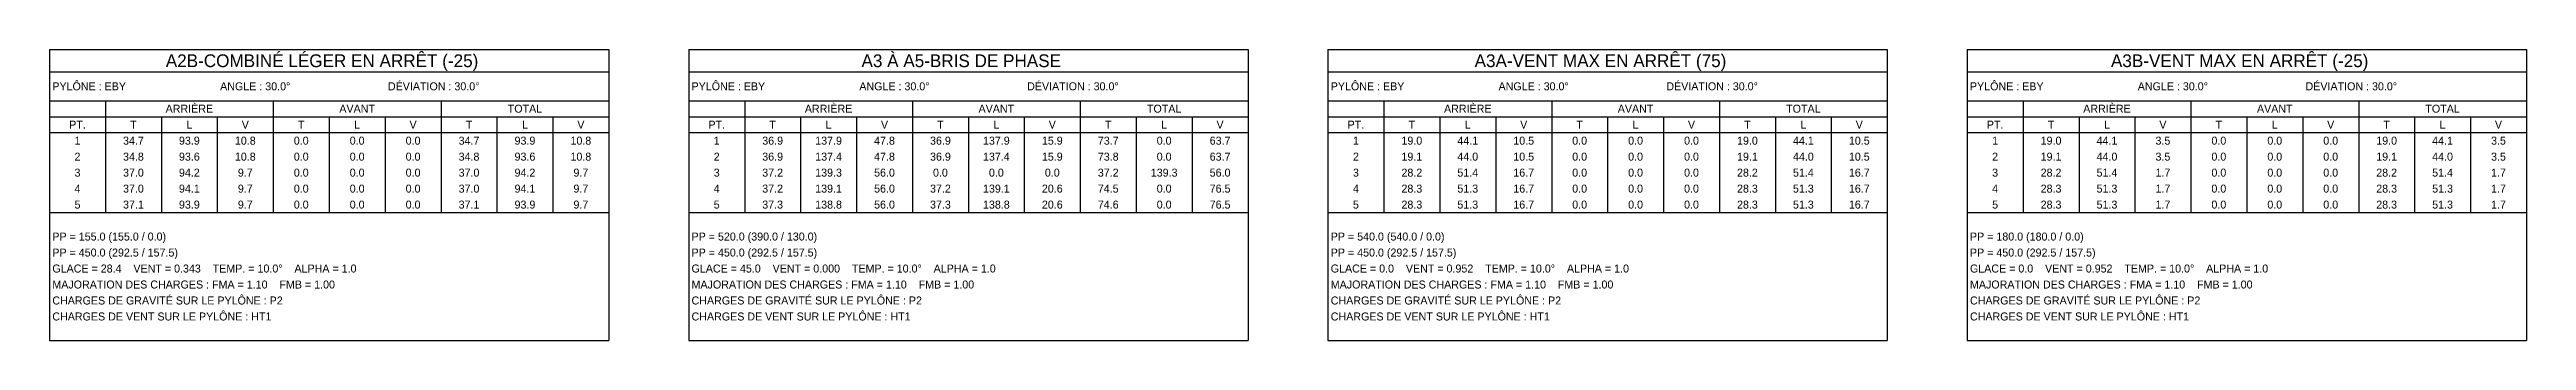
# Model space of a CAD drawing. Header units: metres. Extents: x 0 to 12350, y -182 to 0.
# Drawn here: x 9600 to 11150, y -182 to 0 of the extents above; entities that cross this region are included whole.
import ezdxf
from ezdxf.enums import TextEntityAlignment as Align

# ---------------------------------------------------------------- set-up
doc = ezdxf.new("R2010")
doc.units = ezdxf.units.M

msp = doc.modelspace()

# ---------------------------------------------------------------- texts
for s, height, p in [('A2B-COMBINÉ LÉGER EN ARRÊT (-25)   ', 8, (9775, -7)), ('A3 À A5-BRIS DE PHASE   ', 8, (10175, -7)), ('A3A-VENT MAX EN ARRÊT (75)   ', 8, (10575, -7)), ('A3B-VENT MAX EN ARRÊT (-25)   ', 8, (10975, -7)), ('PT.', 5, (9617.5, -47)), ('T', 5, (9652.5, -47)), ('ARRIÈRE', 5, (9687.5, -37)), ('L', 5, (9687.5, -47)), ('V', 5, (9722.5, -47)), ('T', 5, (9757.5, -47)), ('AVANT', 5, (9792.5, -37)), ('L', 5, (9792.5, -47)), ('V', 5, (9827.5, -47)), ('T', 5, (9862.5, -47)), ('TOTAL', 5, (9897.5, -37)), ('L', 5, (9897.5, -47)), ('V', 5, (9932.5, -47)), ('PT.', 5, (10017.5, -47)), ('T', 5, (10052.5, -47)), ('ARRIÈRE', 5, (10087.5, -37)), ('L', 5, (10087.5, -47)), ('V', 5, (10122.5, -47)), ('T', 5, (10157.5, -47)), ('AVANT', 5, (10192.5, -37)), ('L', 5, (10192.5, -47)), ('V', 5, (10227.5, -47)), ('T', 5, (10262.5, -47)), ('TOTAL', 5, (10297.5, -37)), ('L', 5, (10297.5, -47)), ('V', 5, (10332.5, -47)), ('PT.', 5, (10417.5, -47)), ('T', 5, (10452.5, -47)), ('ARRIÈRE', 5, (10487.5, -37)), ('L', 5, (10487.5, -47)), ('V', 5, (10522.5, -47)), ('T', 5, (10557.5, -47)), ('AVANT', 5, (10592.5, -37)), ('L', 5, (10592.5, -47)), ('V', 5, (10627.5, -47)), ('T', 5, (10662.5, -47)), ('TOTAL', 5, (10697.5, -37)), ('L', 5, (10697.5, -47)), ('V', 5, (10732.5, -47)), ('PT.', 5, (10817.5, -47)), ('T', 5, (10852.5, -47)), ('ARRIÈRE', 5, (10887.5, -37)), ('L', 5, (10887.5, -47)), ('V', 5, (10922.5, -47)), ('T', 5, (10957.5, -47)), ('AVANT', 5, (10992.5, -37)), ('L', 5, (10992.5, -47)), ('V', 5, (11027.5, -47)), ('T', 5, (11062.5, -47)), ('TOTAL', 5, (11097.5, -37)), ('L', 5, (11097.5, -47)), ('V', 5, (11132.5, -47)), ('1', 5, (9617.5, -57)), ('34.7', 5, (9652.5, -57)), ('93.9', 5, (9687.5, -57)), ('10.8', 5, (9722.5, -57)), ('0.0', 5, (9757.5, -57)), ('0.0', 5, (9792.5, -57)), ('0.0', 5, (9827.5, -57)), ('34.7', 5, (9862.5, -57)), ('93.9', 5, (9897.5, -57)), ('10.8', 5, (9932.5, -57)), ('1', 5, (10017.5, -57)), ('36.9', 5, (10052.5, -57)), ('137.9', 5, (10087.5, -57)), ('47.8', 5, (10122.5, -57)), ('36.9', 5, (10157.5, -57)), ('137.9', 5, (10192.5, -57)), ('15.9', 5, (10227.5, -57)), ('73.7', 5, (10262.5, -57)), ('0.0', 5, (10297.5, -57)), ('63.7', 5, (10332.5, -57)), ('1', 5, (10417.5, -57)), ('19.0', 5, (10452.5, -57)), ('44.1', 5, (10487.5, -57)), ('10.5', 5, (10522.5, -57)), ('0.0', 5, (10557.5, -57)), ('0.0', 5, (10592.5, -57)), ('0.0', 5, (10627.5, -57)), ('19.0', 5, (10662.5, -57)), ('44.1', 5, (10697.5, -57)), ('10.5', 5, (10732.5, -57)), ('1', 5, (10817.5, -57)), ('19.0', 5, (10852.5, -57)), ('44.1', 5, (10887.5, -57)), ('3.5', 5, (10922.5, -57)), ('0.0', 5, (10957.5, -57)), ('0.0', 5, (10992.5, -57)), ('0.0', 5, (11027.5, -57)), ('19.0', 5, (11062.5, -57)), ('44.1', 5, (11097.5, -57)), ('3.5', 5, (11132.5, -57)), ('3', 5, (9617.5, -77)), ('2', 5, (9617.5, -67)), ('34.8', 5, (9652.5, -67)), ('37.0', 5, (9652.5, -77)), ('93.6', 5, (9687.5, -67)), ('94.2', 5, (9687.5, -77)), ('10.8', 5, (9722.5, -67)), ('9.7', 5, (9722.5, -77)), ('0.0', 5, (9757.5, -67)), ('0.0', 5, (9757.5, -77)), ('0.0', 5, (9792.5, -67)), ('0.0', 5, (9792.5, -77)), ('0.0', 5, (9827.5, -67)), ('0.0', 5, (9827.5, -77)), ('34.8', 5, (9862.5, -67)), ('37.0', 5, (9862.5, -77)), ('93.6', 5, (9897.5, -67)), ('94.2', 5, (9897.5, -77)), ('10.8', 5, (9932.5, -67)), ('9.7', 5, (9932.5, -77)), ('3', 5, (10017.5, -77)), ('2', 5, (10017.5, -67)), ('36.9', 5, (10052.5, -67)), ('37.2', 5, (10052.5, -77)), ('137.4', 5, (10087.5, -67)), ('139.3', 5, (10087.5, -77)), ('47.8', 5, (10122.5, -67)), ('56.0', 5, (10122.5, -77)), ('36.9', 5, (10157.5, -67)), ('0.0', 5, (10157.5, -77)), ('137.4', 5, (10192.5, -67)), ('0.0', 5, (10192.5, -77)), ('15.9', 5, (10227.5, -67)), ('0.0', 5, (10227.5, -77)), ('37.2', 5, (10262.5, -77)), ('73.8', 5, (10262.5, -67)), ('139.3', 5, (10297.5, -77)), ('0.0', 5, (10297.5, -67)), ('56.0', 5, (10332.5, -77)), ('63.7', 5, (10332.5, -67)), ('3', 5, (10417.5, -77)), ('2', 5, (10417.5, -67)), ('28.2', 5, (10452.5, -77)), ('19.1', 5, (10452.5, -67)), ('44.0', 5, (10487.5, -67)), ('51.4', 5, (10487.5, -77)), ('10.5', 5, (10522.5, -67)), ('16.7', 5, (10522.5, -77)), ('0.0', 5, (10557.5, -67)), ('0.0', 5, (10557.5, -77)), ('0.0', 5, (10592.5, -67)), ('0.0', 5, (10592.5, -77)), ('0.0', 5, (10627.5, -67)), ('0.0', 5, (10627.5, -77)), ('28.2', 5, (10662.5, -77)), ('19.1', 5, (10662.5, -67)), ('44.0', 5, (10697.5, -67)), ('51.4', 5, (10697.5, -77)), ('10.5', 5, (10732.5, -67)), ('16.7', 5, (10732.5, -77)), ('3', 5, (10817.5, -77)), ('2', 5, (10817.5, -67)), ('28.2', 5, (10852.5, -77)), ('19.1', 5, (10852.5, -67)), ('44.0', 5, (10887.5, -67)), ('51.4', 5, (10887.5, -77)), ('3.5', 5, (10922.5, -67)), ('1.7', 5, (10922.5, -77)), ('0.0', 5, (10957.5, -67)), ('0.0', 5, (10957.5, -77)), ('0.0', 5, (10992.5, -67)), ('0.0', 5, (10992.5, -77)), ('0.0', 5, (11027.5, -67)), ('0.0', 5, (11027.5, -77)), ('28.2', 5, (11062.5, -77)), ('19.1', 5, (11062.5, -67)), ('44.0', 5, (11097.5, -67)), ('51.4', 5, (11097.5, -77)), ('3.5', 5, (11132.5, -67)), ('1.7', 5, (11132.5, -77)), ('4', 5, (9617.5, -87)), ('37.0', 5, (9652.5, -87)), ('94.1', 5, (9687.5, -87)), ('9.7', 5, (9722.5, -87)), ('0.0', 5, (9757.5, -87)), ('0.0', 5, (9792.5, -87)), ('0.0', 5, (9827.5, -87)), ('37.0', 5, (9862.5, -87)), ('94.1', 5, (9897.5, -87)), ('9.7', 5, (9932.5, -87)), ('4', 5, (10017.5, -87)), ('37.2', 5, (10052.5, -87)), ('139.1', 5, (10087.5, -87)), ('56.0', 5, (10122.5, -87)), ('37.2', 5, (10157.5, -87)), ('139.1', 5, (10192.5, -87)), ('20.6', 5, (10227.5, -87)), ('74.5', 5, (10262.5, -87)), ('0.0', 5, (10297.5, -87)), ('76.5', 5, (10332.5, -87)), ('4', 5, (10417.5, -87)), ('28.3', 5, (10452.5, -87)), ('51.3', 5, (10487.5, -87)), ('16.7', 5, (10522.5, -87)), ('0.0', 5, (10557.5, -87)), ('0.0', 5, (10592.5, -87)), ('0.0', 5, (10627.5, -87)), ('28.3', 5, (10662.5, -87)), ('51.3', 5, (10697.5, -87)), ('16.7', 5, (10732.5, -87)), ('4', 5, (10817.5, -87)), ('28.3', 5, (10852.5, -87)), ('51.3', 5, (10887.5, -87)), ('1.7', 5, (10922.5, -87)), ('0.0', 5, (10957.5, -87)), ('0.0', 5, (10992.5, -87)), ('0.0', 5, (11027.5, -87)), ('28.3', 5, (11062.5, -87)), ('51.3', 5, (11097.5, -87)), ('1.7', 5, (11132.5, -87)), ('5', 5, (9617.5, -97)), ('37.1', 5, (9652.5, -97)), ('93.9', 5, (9687.5, -97)), ('9.7', 5, (9722.5, -97)), ('0.0', 5, (9757.5, -97)), ('0.0', 5, (9792.5, -97)), ('0.0', 5, (9827.5, -97)), ('37.1', 5, (9862.5, -97)), ('93.9', 5, (9897.5, -97)), ('9.7', 5, (9932.5, -97)), ('5', 5, (10017.5, -97)), ('37.3', 5, (10052.5, -97)), ('138.8', 5, (10087.5, -97)), ('56.0', 5, (10122.5, -97)), ('37.3', 5, (10157.5, -97)), ('138.8', 5, (10192.5, -97)), ('20.6', 5, (10227.5, -97)), ('74.6', 5, (10262.5, -97)), ('0.0', 5, (10297.5, -97)), ('76.5', 5, (10332.5, -97)), ('5', 5, (10417.5, -97)), ('28.3', 5, (10452.5, -97)), ('51.3', 5, (10487.5, -97)), ('16.7', 5, (10522.5, -97)), ('0.0', 5, (10557.5, -97)), ('0.0', 5, (10592.5, -97)), ('0.0', 5, (10627.5, -97)), ('28.3', 5, (10662.5, -97)), ('51.3', 5, (10697.5, -97)), ('16.7', 5, (10732.5, -97)), ('5', 5, (10817.5, -97)), ('28.3', 5, (10852.5, -97)), ('51.3', 5, (10887.5, -97)), ('1.7', 5, (10922.5, -97)), ('0.0', 5, (10957.5, -97)), ('0.0', 5, (10992.5, -97)), ('0.0', 5, (11027.5, -97)), ('28.3', 5, (11062.5, -97)), ('51.3', 5, (11097.5, -97)), ('1.7', 5, (11132.5, -97))]:
    msp.add_text(s, height=height).set_placement(p, align=Align.MIDDLE_CENTER)
for s, p in [('PYLÔNE : EBY', (9601.75, -23)), ('ANGLE : 30.0°', (9706.75, -23)), ('DÉVIATION : 30.0°', (9811.75, -23)), ('PYLÔNE : EBY', (10001.75, -23)), ('ANGLE : 30.0°', (10106.75, -23)), ('DÉVIATION : 30.0°', (10211.75, -23)), ('PYLÔNE : EBY', (10401.75, -23)), ('ANGLE : 30.0°', (10506.75, -23)), ('DÉVIATION : 30.0°', (10611.75, -23)), ('PYLÔNE : EBY', (10801.75, -23)), ('ANGLE : 30.0°', (10906.75, -23)), ('DÉVIATION : 30.0°', (11011.75, -23)), ('PP = 155.0 (155.0 / 0.0)', (9601.75, -117)), ('PP = 520.0 (390.0 / 130.0)', (10001.75, -117)), ('PP = 540.0 (540.0 / 0.0)', (10401.75, -117)), ('PP = 180.0 (180.0 / 0.0)', (10801.75, -117)), ('GLACE = 28.4    VENT = 0.343    TEMP. = 10.0°    ALPHA = 1.0', (9601.75, -137)), ('PP = 450.0 (292.5 / 157.5)', (9601.75, -127)), ('GLACE = 45.0    VENT = 0.000    TEMP. = 10.0°    ALPHA = 1.0', (10001.75, -137)), ('PP = 450.0 (292.5 / 157.5)', (10001.75, -127)), ('GLACE = 0.0    VENT = 0.952    TEMP. = 10.0°    ALPHA = 1.0', (10401.75, -137)), ('PP = 450.0 (292.5 / 157.5)', (10401.75, -127)), ('GLACE = 0.0    VENT = 0.952    TEMP. = 10.0°    ALPHA = 1.0', (10801.75, -137)), ('PP = 450.0 (292.5 / 157.5)', (10801.75, -127)), ('CHARGES DE GRAVITÉ SUR LE PYLÔNE : P2', (9601.75, -157)), ('MAJORATION DES CHARGES : FMA = 1.10    FMB = 1.00', (9601.75, -147)), ('CHARGES DE GRAVITÉ SUR LE PYLÔNE : P2', (10001.75, -157)), ('MAJORATION DES CHARGES : FMA = 1.10    FMB = 1.00', (10001.75, -147)), ('CHARGES DE GRAVITÉ SUR LE PYLÔNE : P2', (10401.75, -157)), ('MAJORATION DES CHARGES : FMA = 1.10    FMB = 1.00', (10401.75, -147)), ('CHARGES DE GRAVITÉ SUR LE PYLÔNE : P2', (10801.75, -157)), ('MAJORATION DES CHARGES : FMA = 1.10    FMB = 1.00', (10801.75, -147)), ('CHARGES DE VENT SUR LE PYLÔNE : HT1', (9601.75, -167)), ('CHARGES DE VENT SUR LE PYLÔNE : HT1', (10001.75, -167)), ('CHARGES DE VENT SUR LE PYLÔNE : HT1', (10401.75, -167)), ('CHARGES DE VENT SUR LE PYLÔNE : HT1', (10801.75, -167))]:
    msp.add_text(s, height=5).set_placement(p, align=Align.MIDDLE_LEFT)

# ---------------------------------------------------------------- linework, layer by layer
at = {"color": 6}
for p, q in [((9600, 0), (9950, 0)), ((9600, 0), (9600, -182)), ((9950, 0), (9950, -182)), ((10000, 0), (10350, 0)), ((10000, 0), (10000, -182)), ((10350, 0), (10350, -182)), ((10400, 0), (10750, 0)), ((10400, 0), (10400, -182)), ((10750, 0), (10750, -182)), ((10800, 0), (11150, 0)), ((10800, 0), (10800, -182)), ((11150, 0), (11150, -182)), ((9600, -14), (9950, -14)), ((10000, -14), (10350, -14)), ((10400, -14), (10750, -14)), ((10800, -14), (11150, -14)), ((9600, -32), (9950, -32)), ((10000, -32), (10350, -32)), ((10400, -32), (10750, -32)), ((10800, -32), (11150, -32)), ((9600, -52), (9950, -52)), ((10000, -52), (10350, -52)), ((10400, -52), (10750, -52)), ((10800, -52), (11150, -52)), ((9600, -102), (9950, -102)), ((10000, -102), (10350, -102)), ((10400, -102), (10750, -102)), ((10800, -102), (11150, -102)), ((9600, -182), (9950, -182)), ((10000, -182), (10350, -182)), ((10400, -182), (10750, -182)), ((10800, -182), (11150, -182))]:
    msp.add_line(p, q, dxfattribs=at)
at = {"color": 4}
for p, q in [((9600, -42), (9950, -42)), ((9635, -32), (9635, -102)), ((9670, -42), (9670, -102)), ((9705, -42), (9705, -102)), ((9740, -32), (9740, -102)), ((9775, -42), (9775, -102)), ((9810, -42), (9810, -102)), ((9845, -32), (9845, -102)), ((9880, -42), (9880, -102)), ((9915, -42), (9915, -102)), ((10000, -42), (10350, -42)), ((10035, -32), (10035, -102)), ((10070, -42), (10070, -102)), ((10105, -42), (10105, -102)), ((10140, -32), (10140, -102)), ((10175, -42), (10175, -102)), ((10210, -42), (10210, -102)), ((10245, -32), (10245, -102)), ((10280, -42), (10280, -102)), ((10315, -42), (10315, -102)), ((10400, -42), (10750, -42)), ((10435, -32), (10435, -102)), ((10470, -42), (10470, -102)), ((10505, -42), (10505, -102)), ((10540, -32), (10540, -102)), ((10575, -42), (10575, -102)), ((10610, -42), (10610, -102)), ((10645, -32), (10645, -102)), ((10680, -42), (10680, -102)), ((10715, -42), (10715, -102)), ((10800, -42), (11150, -42)), ((10835, -32), (10835, -102)), ((10870, -42), (10870, -102)), ((10905, -42), (10905, -102)), ((10940, -32), (10940, -102)), ((10975, -42), (10975, -102)), ((11010, -42), (11010, -102)), ((11045, -32), (11045, -102)), ((11080, -42), (11080, -102)), ((11115, -42), (11115, -102))]:
    msp.add_line(p, q, dxfattribs=at)

msp.set_redraw_order([(e.dxf.handle, doc.entitydb.next_handle()) for e in msp.query("TEXT MTEXT ATTDEF DIMENSION ARC_DIMENSION")])  # texts and dimensions are drawn at this point

doc.saveas('drawing.dxf')
